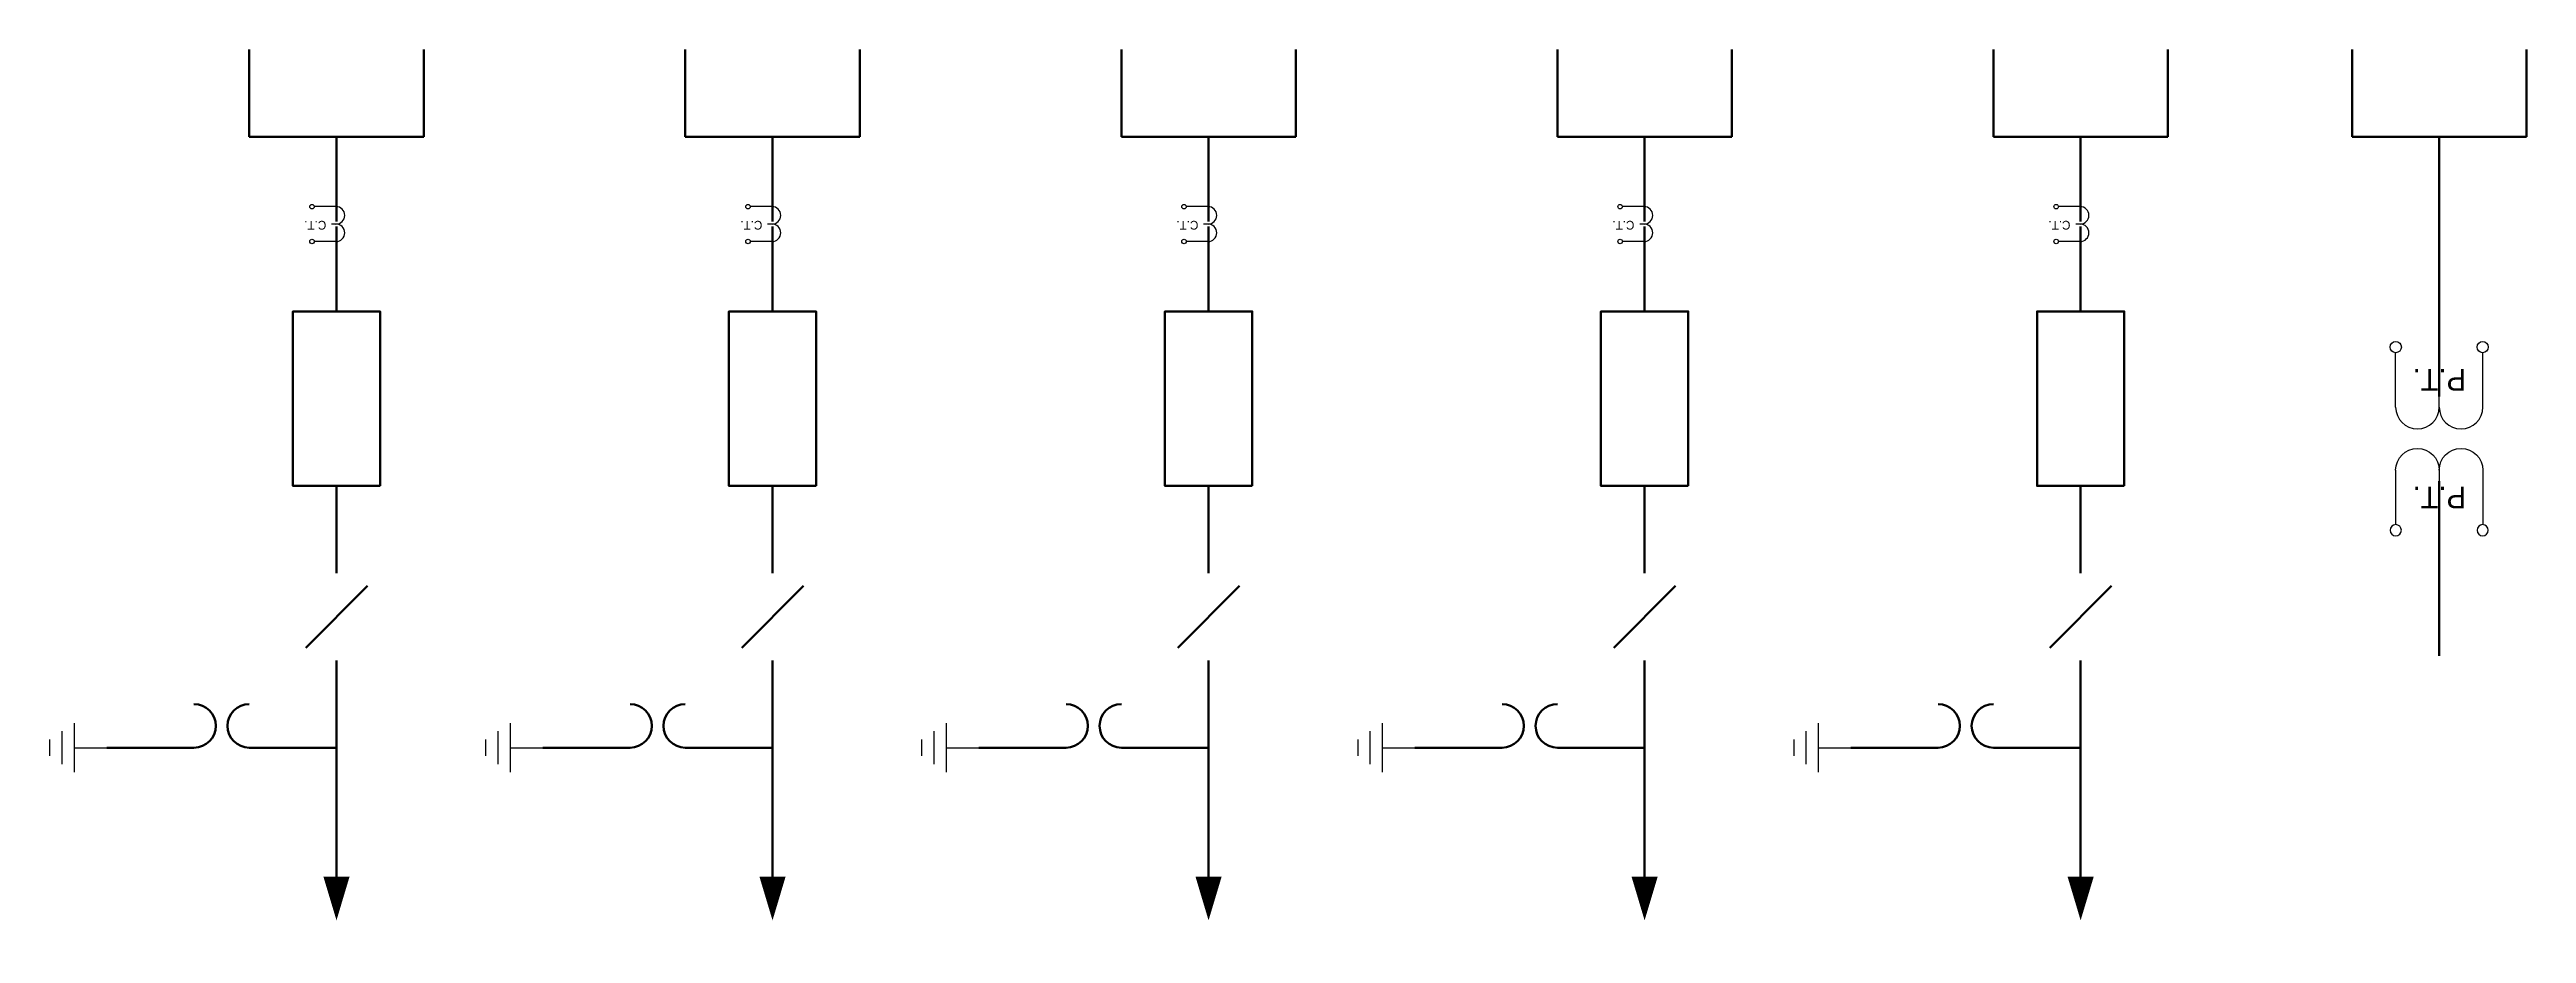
# Model space of a CAD drawing. Header units: millimetres. Extents: x -147 to 640, y -108 to 473.
# Drawn here: x -89.9 to 194.2, y -70.7 to 30.6 of the extents above; entities that cross this region are included whole.
import ezdxf
from ezdxf.enums import TextEntityAlignment as Align

# ---------------------------------------------------------------- set-up
doc = ezdxf.new("R2010")
doc.units = ezdxf.units.MM
doc.header["$MEASUREMENT"] = 0
doc.layers.add('MISC', color=7, linetype='Continuous')
doc.layers.add('SYMS', color=7, linetype='Continuous')
doc.styles.add('WD', font='txt')

# ---------------------------------------------------------------- blocks, each defined once
blk = doc.blocks.new('VXF1CT')
for p, q in [((-0.344, 0.25), (-0.032, 0.25)), ((-0.344, 0), (-0.281, 0)), ((-0.344, -0.25), (-0.032, -0.25))]:
    blk.add_line(p, q)
for centre in [(0, 0.249), (0, -0.249)]:
    blk.add_circle(centre, 0.0322)
for centre in [(-0.344, 0.125), (-0.344, -0.125)]:
    blk.add_arc(centre, 0.125, 90, 270)
at = {"linetype": 'Continuous', "style": 'WD', "flags": 8}
for tag, p in [('TERM02', (-0.045, 0.267)), ('TERM01', (-0.055, -0.231))]:
    blk.add_attdef(tag, text='', height=0.125, dxfattribs=at).set_placement(p, align=Align.RIGHT)
at = {"style": 'WD'}
blk.add_attdef('TYPE', text='', height=0.125, dxfattribs=at).set_placement((-0.047, -0.047), align=Align.CENTER)
at = {"linetype": 'Continuous', "style": 'WD', "flags": 9}
for tag, p in [('ASSYCODE', (-0.171, 0.119)), ('MFG', (-0.173, 0.143)), ('CAT', (-0.171, 0.162))]:
    blk.add_attdef(tag, text='', height=0.01, dxfattribs=at).set_placement(p, align=Align.CENTER)
at = {"style": 'WD'}
for tag, p, height, flags in [('FAMILY', (-0.196, 0.191), 0.01, 9), ('X2TERM02', (0, 0.281), 0.0125, 1), ('X1TERM02', (0.032, 0.249), 0.0125, 1), ('X8TERM01', (0, -0.283), 0.0125, 1), ('X1TERM01', (0.032, -0.251), 0.0125, 1)]:
    blk.add_attdef(tag, p, '', height=height, dxfattribs=dict(at, flags=flags))
blk.add_attdef('TAG1', (0.281, 0.031), '', height=0.125, dxfattribs=at)
at = {"style": 'WD', "width": 0.7}
blk.add_attdef('RATING1', (0.281, -0.125), '', height=0.125, dxfattribs=at)
for tag, p in [('INST', (-0.227, -0.422)), ('DESC1', (-0.201, -0.757)), ('LOC', (-0.201, -0.601)), ('DESC2', (-0.201, -0.914))]:
    blk.add_attdef(tag, text='', height=0.125, dxfattribs=at).set_placement(p, align=Align.CENTER)
blk = doc.blocks.new('HGND2')
for p, q in [((0.125, 0), (0, 0)), ((0.125, 0.09375), (0.125, -0.09375)), ((0.171875, 0.0625), (0.171875, -0.0625)), ((0.21875, 0.03125), (0.21875, -0.03125))]:
    blk.add_line(p, q)
at = {"style": 'WD', "width": 0.8}
for tag, p in [('INST', (0.25, 0.3125)), ('LOC', (0.25, 0.15625)), ('TAG1', (0.25, 0)), ('DESC1', (0.25, -0.15625)), ('DESC2', (0.25, -0.3125))]:
    blk.add_attdef(tag, text='', height=0.125, dxfattribs=at).set_placement(p, align=Align.MIDDLE_LEFT)
at = {"style": 'WD', "flags": 1}
for tag in ['ASSYCODE', 'X4TERM01', 'CAT', 'MFG', 'FAMILY']:
    blk.add_attdef(tag, (0, 0), '', height=0.01, dxfattribs=at)
blk = doc.blocks.new('HXF1PT')
for p, q in [((-0.25, 0.344), (-0.25, 0.032)), ((0, 0.344), (0, 0.281)), ((0.25, 0.344), (0.25, 0.032))]:
    blk.add_line(p, q)
for centre in [(-0.249, 0), (0.249, 0)]:
    blk.add_circle(centre, 0.0322)
for centre in [(-0.125, 0.344), (0.125, 0.344)]:
    blk.add_arc(centre, 0.125, 0, 180)
at = {"style": 'WD', "width": 0.7}
for tag, p in [('INST', (-0.388, 0.577)), ('LOC', (-0.388, 0.408)), ('DESC1', (-0.388, 0.252)), ('DESC2', (-0.388, 0.095))]:
    blk.add_attdef(tag, text='', height=0.125, dxfattribs=at).set_placement(p, align=Align.RIGHT)
at = {"style": 'WD'}
blk.add_attdef('TAG1', (0.368, 0.188), '', height=0.125, dxfattribs=at)
blk.add_attdef('TYPE', text='', height=0.125, dxfattribs=at).set_placement((0, 0.125), align=Align.CENTER)
for tag, p, height, flags in [('FAMILY', (0.304, 0.191), 0.01, 9), ('X4TERM01', (-0.281, 0), 0.0125, 1), ('X1TERM02', (0.281, 0), 0.0125, 1), ('X8TERM01', (-0.249, -0.032), 0.0125, 1), ('X8TERM02', (0.249, -0.032), 0.0125, 1)]:
    blk.add_attdef(tag, p, '', height=height, dxfattribs=dict(at, flags=flags))
at = {"linetype": 'Continuous', "style": 'WD', "flags": 9}
for tag, p in [('MFG', (0.327, 0.143)), ('CAT', (0.329, 0.162)), ('ASSYCODE', (0.329, 0.119))]:
    blk.add_attdef(tag, text='', height=0.01, dxfattribs=at).set_placement(p, align=Align.CENTER)
at = {"style": 'WD', "width": 0.7}
blk.add_attdef('RATING1', (0.368, 0.031), '', height=0.125, dxfattribs=at)
at = {"linetype": 'Continuous', "style": 'WD', "flags": 8}
for tag, p in [('TERM01', (-0.188, -0.031)), ('TERM02', (0.328, -0.031))]:
    blk.add_attdef(tag, text='', height=0.125, dxfattribs=at).set_placement(p, align=Align.TOP_LEFT)

msp = doc.modelspace()

# ---------------------------------------------------------------- linework, layer by layer
at = {"lineweight": 100}
for p, q in [((-66.96, 20.6), (-66.96, 30.6)), ((-46.96, 20.6), (-46.96, 30.6)), ((-16.96, 20.6), (-16.96, 30.6)), ((3.04, 20.6), (3.04, 30.6)), ((33.04, 20.6), (33.04, 30.6)), ((53.04, 20.6), (53.04, 30.6)), ((83.04, 20.6), (83.04, 30.6)), ((103.04, 20.6), (103.04, 30.6)), ((133.04, 20.6), (133.04, 30.6)), ((153.04, 20.6), (153.04, 30.6)), ((174.16, 20.6), (174.16, 30.6)), ((194.16, 20.6), (194.16, 30.6)), ((-46.96, 20.6), (-66.96, 20.6)), ((-56.96, 10.88), (-56.96, 20.6)), ((-56.96, 20.6), (-46.96, 20.6)), ((3.04, 20.6), (-16.96, 20.6)), ((-6.96, 10.88), (-6.96, 20.6)), ((-6.96, 20.6), (3.04, 20.6)), ((53.04, 20.6), (33.04, 20.6)), ((43.04, 10.88), (43.04, 20.6)), ((43.04, 20.6), (53.04, 20.6)), ((103.04, 20.6), (83.04, 20.6)), ((93.04, 10.88), (93.04, 20.6)), ((93.04, 20.6), (103.04, 20.6)), ((153.04, 20.6), (133.04, 20.6)), ((143.04, 10.88), (143.04, 20.6)), ((143.04, 20.6), (153.04, 20.6)), ((194.16, 20.6), (174.16, 20.6)), ((184.16, 20.6), (184.16, 0.6)), ((-56.96, 0.6), (-56.96, 10.31)), ((-6.96, 0.6), (-6.96, 10.31)), ((43.04, 0.6), (43.04, 10.31)), ((93.04, 0.6), (93.04, 10.31)), ((143.04, 0.6), (143.04, 10.31)), ((184.16, -9.16), (184.16, 0.6)), ((184.16, -9.12), (184.16, -9.16)), ((-51.96, -19.4), (-61.96, -19.4)), ((-56.96, -29.4), (-56.96, -19.4)), ((-56.96, -19.4), (-51.96, -19.4)), ((-1.96, -19.4), (-11.96, -19.4)), ((-6.96, -29.4), (-6.96, -19.4)), ((-6.96, -19.4), (-1.96, -19.4)), ((48.04, -19.4), (38.04, -19.4)), ((43.04, -29.4), (43.04, -19.4)), ((43.04, -19.4), (48.04, -19.4)), ((98.04, -19.4), (88.04, -19.4)), ((93.04, -29.4), (93.04, -19.4)), ((93.04, -19.4), (98.04, -19.4)), ((148.04, -19.4), (138.04, -19.4)), ((143.04, -29.4), (143.04, -19.4)), ((143.04, -19.4), (148.04, -19.4)), ((184.16, -18.86), (184.16, -38.86)), ((-53.42, -30.87), (-60.49, -37.94)), ((-3.42, -30.87), (-10.49, -37.94)), ((46.58, -30.87), (39.51, -37.94)), ((96.58, -30.87), (89.51, -37.94)), ((146.58, -30.87), (139.51, -37.94)), ((-56.96, -49.4), (-56.96, -39.4)), ((-6.96, -49.4), (-6.96, -39.4)), ((43.04, -49.4), (43.04, -39.4)), ((93.04, -49.4), (93.04, -39.4)), ((143.04, -49.4), (143.04, -39.4)), ((-56.96, -49.4), (-56.96, -64.18)), ((-6.96, -49.4), (-6.96, -64.18)), ((43.04, -49.4), (43.04, -64.18)), ((93.04, -49.4), (93.04, -64.18)), ((143.04, -49.4), (143.04, -64.18))]:
    msp.add_line(p, q, dxfattribs=at)
for points in [[(-51.96, -19.4), (-61.96, -19.4), (-61.96, 0.6), (-51.96, 0.6)], [(-1.96, -19.4), (-11.96, -19.4), (-11.96, 0.6), (-1.96, 0.6)], [(48.04, -19.4), (38.04, -19.4), (38.04, 0.6), (48.04, 0.6)], [(98.04, -19.4), (88.04, -19.4), (88.04, 0.6), (98.04, 0.6)], [(148.04, -19.4), (138.04, -19.4), (138.04, 0.6), (148.04, 0.6)]]:
    msp.add_lwpolyline(points, close=True, dxfattribs=at)
for points, format in [([(-83.3, -49.4), (-73.3, -49.4, 1), (-73.3, -44.4, -1)], "xyb"), ([(-56.96, -49.4), (-66.96, -49.4, -1), (-66.96, -44.4, 1)], "xyb"), ([(-33.3, -49.4), (-23.3, -49.4, 1), (-23.3, -44.4, -1)], "xyb"), ([(-6.96, -49.4), (-16.96, -49.4, -1), (-16.96, -44.4, 1)], "xyb"), ([(16.7, -49.4), (26.7, -49.4, 1), (26.7, -44.4, -1)], "xyb"), ([(43.04, -49.4), (33.04, -49.4, -1), (33.04, -44.4, 1)], "xyb"), ([(66.7, -49.4), (76.7, -49.4, 1), (76.7, -44.4, -1)], "xyb"), ([(93.04, -49.4), (83.04, -49.4, -1), (83.04, -44.4, 1)], "xyb"), ([(116.7, -49.4), (126.7, -49.4, 1), (126.7, -44.4, -1)], "xyb"), ([(143.04, -49.4), (133.04, -49.4, -1), (133.04, -44.4, 1)], "xyb"), ([(-56.96, -64.18, 3, 0, 0), (-56.96, -69.18, 0, 0, 0)], "xyseb"), ([(-6.96, -64.18, 3, 0, 0), (-6.96, -69.18, 0, 0, 0)], "xyseb"), ([(43.04, -64.18, 3, 0, 0), (43.04, -69.18, 0, 0, 0)], "xyseb"), ([(93.04, -64.18, 3, 0, 0), (93.04, -69.18, 0, 0, 0)], "xyseb"), ([(143.04, -64.18, 3, 0, 0), (143.04, -69.18, 0, 0, 0)], "xyseb")]:
    msp.add_lwpolyline(points, format=format, dxfattribs=at)

# ---------------------------------------------------------------- block references
at = {"layer": 'SYMS', "lineweight": 100}
ref = msp.add_blockref('VXF1CT', (-59.77, 10.6), dxfattribs=dict(at, xscale=8, yscale=8, zscale=8, rotation=180))
ref.add_attrib('TYPE', 'C.T.', dxfattribs={"layer": 'MISC', "height": 1, "rotation": 180, "style": 'WD'}).set_placement((-59.39, 10.97), align=Align.CENTER)
ref = msp.add_blockref('VXF1CT', (-9.77, 10.6), dxfattribs=dict(at, xscale=8, yscale=8, zscale=8, rotation=180))
ref.add_attrib('TYPE', 'C.T.', dxfattribs={"layer": 'MISC', "height": 1, "rotation": 180, "style": 'WD'}).set_placement((-9.39, 10.97), align=Align.CENTER)
ref = msp.add_blockref('VXF1CT', (40.23, 10.6), dxfattribs=dict(at, xscale=8, yscale=8, zscale=8, rotation=180))
ref.add_attrib('TYPE', 'C.T.', dxfattribs={"layer": 'MISC', "height": 1, "rotation": 180, "style": 'WD'}).set_placement((40.61, 10.97), align=Align.CENTER)
ref = msp.add_blockref('VXF1CT', (90.23, 10.6), dxfattribs=dict(at, xscale=8, yscale=8, zscale=8, rotation=180))
ref.add_attrib('TYPE', 'C.T.', dxfattribs={"layer": 'MISC', "height": 1, "rotation": 180, "style": 'WD'}).set_placement((90.61, 10.97), align=Align.CENTER)
ref = msp.add_blockref('VXF1CT', (140.23, 10.6), dxfattribs=dict(at, xscale=8, yscale=8, zscale=8, rotation=180))
ref.add_attrib('TYPE', 'C.T.', dxfattribs={"layer": 'MISC', "height": 1, "rotation": 180, "style": 'WD'}).set_placement((140.61, 10.97), align=Align.CENTER)
ref = msp.add_blockref('HXF1PT', (184.16, -3.5), dxfattribs=dict(at, xscale=20, yscale=20, zscale=20, rotation=180))
ref.add_attrib('TYPE', 'P.T.', dxfattribs={"layer": 'MISC', "height": 2.5, "rotation": 180, "style": 'WD'}).set_placement((184.16, -6), align=Align.CENTER)
ref = msp.add_blockref('HXF1PT', (184.16, -24.48), dxfattribs=dict(at, xscale=-20, yscale=20, zscale=20))
ref.add_attrib('TYPE', 'P.T.', dxfattribs={"layer": 'MISC', "height": 2.5, "rotation": 180, "style": 'WD'}).set_placement((184.16, -19.48), align=Align.CENTER)
at = {"layer": 'SYMS', "lineweight": 100, "xscale": -30, "yscale": 30, "zscale": 30}
for p in [(-83.3, -49.4), (-33.3, -49.4), (16.7, -49.4), (66.7, -49.4), (116.7, -49.4)]:
    msp.add_blockref('HGND2', p, dxfattribs=at)

doc.saveas('drawing.dxf')
